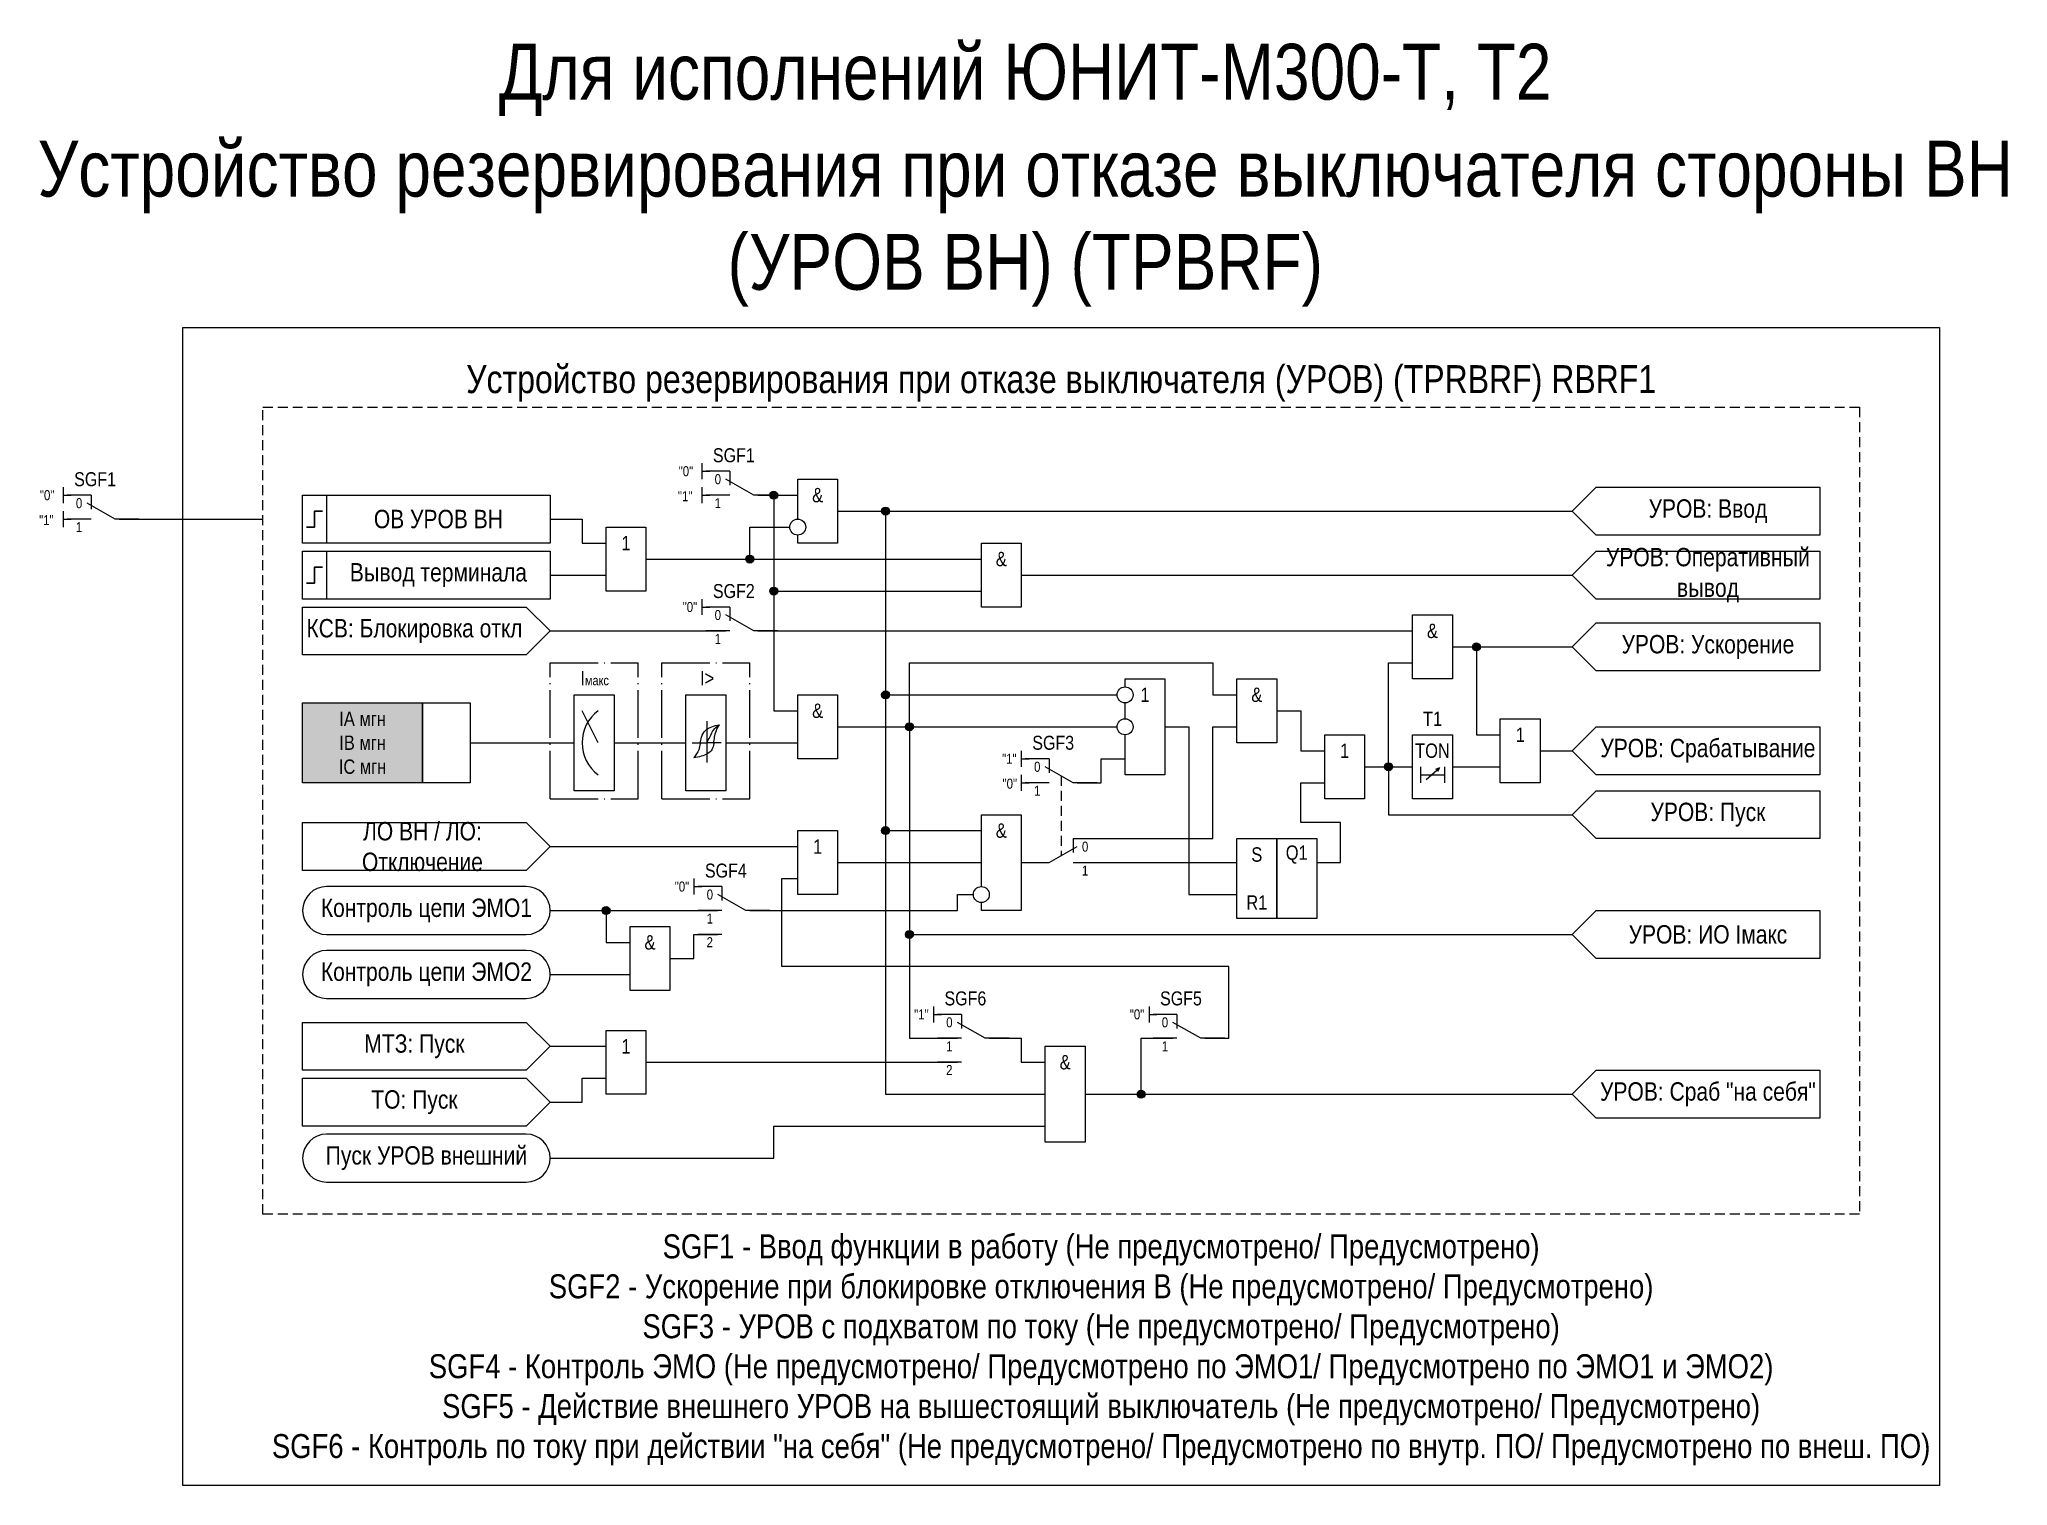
# Model space of a CAD drawing. Header units: millimetres. Extents: x -1056 to 370, y -6 to 187.
# Drawn here: x -466 to -219.5, y -6 to 175.1 of the extents above; entities that cross this region are included whole.
import ezdxf
from ezdxf.enums import TextEntityAlignment as Align

# ---------------------------------------------------------------- set-up
doc = ezdxf.new("R2010")
doc.units = ezdxf.units.MM
doc.linetypes.add('ACAD_ISO04W100', pattern=[30, 24, -3, 0, -3])
doc.linetypes.add('штриховая2', pattern=[0.375, 0.25, -0.125])
doc.layers.add('TEXT', color=7, linetype='Continuous', lineweight=25)
doc.layers.add('Основная', color=7, linetype='Continuous')
doc.styles.add('1.8_Gost_RD', font='ARIALN.TTF', dxfattribs={"height": 1.8})
doc.styles.add('2.5_Gost_RD', font='ARIALN.TTF', dxfattribs={"height": 2.5})
doc.styles.add('3.5_Gost_RD', font='ARIALN.TTF', dxfattribs={"height": 3.5})
doc.styles.add('Вывод', font='ARIALN.TTF', dxfattribs={"height": 2.5})
doc.styles.add('Компонент', font='ARIALN.TTF', dxfattribs={"height": 3.5})

msp = doc.modelspace()

# ---------------------------------------------------------------- texts
at = {"color": 30, "ltscale": 100, "attachment_point": 5, "style": '3.5_Gost_RD'}
for s, insert, char_height, width in [('{\\C4;Для исполнений ЮНИТ-М300-Т, Т2}', (-342.5, 170), 7, 254.6227), ('{\\C3;Устройство резервирования при отказе выключателя стороны ВН (УРОВ ВН) (TPBRF)}', (-342.5, 152), 7, 254.6227), ('Устройство резервирования при отказе выключателя (УРОВ) (TPRBRF) {\\C6;RBRF1}', (-338, 132), 3.5, 200), ('SGF1 - Ввод функции в работу (Не предусмотрено/ Предусмотрено)\\PSGF2 - Ускорение при блокировке отключения В (Не предусмотрено/ Предусмотрено)\\PSGF3 - УРОВ с подхватом по току (Не предусмотрено/ Предусмотрено)\\PSGF4 - Контроль ЭМО (Не предусмотрено/ Предусмотрено по ЭМО1/ Предусмотрено по ЭМО1 и ЭМО2)\\PSGF5 - Действие внешнего УРОВ на вышестоящий выключатель (Не предусмотрено/ Предусмотрено)\\PSGF6 - Контроль по току при действии "на себя" (Не предусмотрено/ Предусмотрено по внутр. ПО/ Предусмотрено по внеш. ПО)', (-333, 11), 3, 210)]:
    msp.add_mtext(s, dxfattribs=dict(at, insert=insert, char_height=char_height, width=width))
at = {"ltscale": 100, "char_height": 1.25, "attachment_point": 1, "style": '3.5_Gost_RD'}
for s, insert in [('"1"', (-386, 118.5)), ('\\pi0.1597;"0"', (-345.5, 82.5)), ('2', (-382.41, 62.66)), ('2', (-352.41, 46.66))]:
    msp.add_mtext_dynamic_manual_height_columns(s, width=2, gutter_width=17.5, heights=[0], dxfattribs=dict(at, insert=insert))
at = {"ltscale": 100, "char_height": 1.8, "attachment_point": 5}
for s, insert, width, style in [('&', (-368.5, 118), 5, '2.5_Gost_RD'), ('1', (-392.5, 112), 5, '2.5_Gost_RD'), ('&', (-345.5, 110), 5, '2.5_Gost_RD'), ('&', (-291.5, 101), 5, '2.5_Gost_RD'), ('1', (-327.5, 93), 5, '2.5_Gost_RD'), ('&', (-313.5, 93), 5, '2.5_Gost_RD'), ('&', (-368.5, 91), 5, '2.5_Gost_RD'), ('{\\C7;IA мгн \\PIВ мгн \\PIС мгн}', (-425.5, 87), 15, '1.8_Gost_RD'), ('T1', (-291.5, 90), 5, '2.5_Gost_RD'), ('1', (-280.5, 88), 5, '2.5_Gost_RD'), ('1', (-302.5, 86), 5, '2.5_Gost_RD'), ('TON', (-291.5, 86), 5, '2.5_Gost_RD'), ('&', (-345.5, 76), 5, '2.5_Gost_RD'), ('1', (-368.5, 74), 5, '2.5_Gost_RD'), ('Q1', (-308.5, 73), 5, '2.5_Gost_RD'), ('S', (-313.5, 73), 5, '2.5_Gost_RD'), ('R1', (-313.5, 67), 5, '2.5_Gost_RD'), ('&', (-389.5, 62), 5, '2.5_Gost_RD'), ('1', (-392.5, 49), 5, '2.5_Gost_RD'), ('&', (-337.5, 47), 5, '2.5_Gost_RD')]:
    msp.add_mtext(s, dxfattribs=dict(at, insert=insert, width=width, style=style))
at = {"color": 6, "ltscale": 100, "insert": (-466, 115.5), "char_height": 1.25, "attachment_point": 1, "style": '3.5_Gost_RD'}
msp.add_mtext_dynamic_manual_height_columns('"1"', width=2, gutter_width=17.5, heights=[0], dxfattribs=at)
at = {"color": 7, "ltscale": 100, "char_height": 1.8, "attachment_point": 1, "style": '1.8_Gost_RD'}
for s, insert in [('\\pi2.7859;I{\\H0.66667x;макс}', (-401, 96)), ('\\pi4.7676;I>', (-388, 96))]:
    msp.add_mtext_dynamic_manual_height_columns(s, width=11, gutter_width=17.5, heights=[0], dxfattribs=dict(at, insert=insert))
at = {"layer": 'TEXT', "ltscale": 100, "char_height": 2.3, "attachment_point": 5, "style": '2.5_Gost_RD'}
for s, insert, width in [('ОВ УРОВ ВН', (-416, 115), 28), ('УРОВ: Ввод', (-257, 116), 28), ('УРОВ: Оперативный вывод', (-257, 108), 28), ('Вывод терминала', (-416, 108), 28), ('КСВ: Блокировка откл', (-419, 101), 28), ('УРОВ: Ускорение', (-257, 99), 28), ('УРОВ: Срабатывание', (-257, 86), 28), ('{\\C256;УРОВ: Пуск}', (-257, 78), 28), ('ЛО ВН / ЛО: Отключение', (-418, 74), 28), ('Контроль цепи ЭМО1', (-417.5, 66), 31), ('{\\C256;УРОВ: ИО Iмакс}', (-257, 63), 28), ('Контроль цепи ЭМО2', (-417.5, 58), 31), ('МТЗ: Пуск', (-419, 49), 28), ('УРОВ: Сраб "на себя"', (-257, 43), 28), ('ТО: Пуск', (-419, 42), 28), ('Пуск УРОВ внешний', (-417.5, 35), 31)]:
    msp.add_mtext(s, dxfattribs=dict(at, insert=insert, width=width))

# ---------------------------------------------------------------- blocks, each defined once
blk = doc.blocks.new('Точка')
at = {"ltscale": 100}
h = blk.add_hatch(color=256, dxfattribs=at)
h.dxf.hatch_style = 1
edge = h.paths.add_edge_path()
edge.add_arc((0, 0), 0.5, 0, 360)
blk.add_circle((0, 0), 0.5, dxfattribs=at)
blk = doc.blocks.new('*U79')
at = {"layer": 'Основная', "ltscale": 0.35}
blk.add_line((6, 6), (6, 2.5), dxfattribs=at)
at = {"layer": 'Основная', "color": 0}
blk.add_line((0, 0), (7, 4), dxfattribs=at)
blk = doc.blocks.new('*U81')
at = {"layer": 'Основная', "color": 0}
for p, q in [((-3, 6), (-9, 6)), ((-3, 0), (-9, 0)), ((9, 0), (3, 0))]:
    blk.add_line(p, q, dxfattribs=at)
at = {"layer": 'Основная', "ltscale": 0.25, "xscale": -1}
blk.add_blockref('*U79', (3, 0), dxfattribs=at)
at = {"layer": 'Основная'}
for tag, height, style, p in [('ОУ', 3.5, 'Компонент', (-2, 10)), ('В1', 2.5, 'Вывод', (-14, 6)), ('В2', 2.5, 'Вывод', (-6, 4)), ('В3', 2.5, 'Вывод', (-6, -2))]:
    blk.add_attdef(tag, text='', height=height, dxfattribs=dict(at, style=style)).set_placement(p, align=Align.MIDDLE_CENTER)
blk = doc.blocks.new('*U70')
at = {"layer": 'Основная', "linetype": 'ACAD_ISO04W100', "ltscale": 0.25}
for p, q in [((0, 0), (11, 0)), ((0, -17), (0, 0)), ((11, -17), (11, 0)), ((0, -17), (11, -17))]:
    blk.add_line(p, q, dxfattribs=at)
at = {"layer": 'Основная', "style": 'Компонент'}
blk.add_attdef('ОУ', text='', height=3.5, dxfattribs=at).set_placement((11, 0), align=Align.MIDDLE_CENTER)
blk = doc.blocks.new('*U90')
at = {"layer": 'Основная', "color": 0}
for p, q in [((-3, 6), (-9, 6)), ((-3, 0), (-9, 0)), ((9, 0), (3, 0))]:
    blk.add_line(p, q, dxfattribs=at)
at = {"layer": 'Основная', "ltscale": 0.25, "xscale": -1}
blk.add_blockref('*U79', (3, 0), dxfattribs=at)
at = {"layer": 'Основная'}
for tag, height, style, p in [('ОУ', 3.5, 'Компонент', (-2, 10)), ('В1', 2.5, 'Вывод', (-13, 6)), ('В2', 2.5, 'Вывод', (-6, 4)), ('В3', 2.5, 'Вывод', (-6, -2))]:
    blk.add_attdef(tag, text='', height=height, dxfattribs=dict(at, style=style)).set_placement(p, align=Align.MIDDLE_CENTER)
blk = doc.blocks.new('*U91')
at = {"layer": 'Основная', "color": 0}
for p, q in [((3, 6), (9, 6)), ((-9, 0), (-3, 0)), ((3, 0), (9, 0))]:
    blk.add_line(p, q, dxfattribs=at)
at = {"layer": 'Основная', "ltscale": 0.25}
blk.add_blockref('*U79', (-3, 0), dxfattribs=at)
at = {"layer": 'Основная'}
for tag, height, style, p in [('ОУ', 3.5, 'Компонент', (2, 10)), ('В2', 2.5, 'Вывод', (6, 4)), ('В1', 2.5, 'Вывод', (13, 6)), ('В3', 2.5, 'Вывод', (6, -2))]:
    blk.add_attdef(tag, text='', height=height, dxfattribs=dict(at, style=style)).set_placement(p, align=Align.MIDDLE_CENTER)

# ---------------------------------------------------------------- hatches: boundary and pattern name
at = {"ltscale": 100, "true_color": 0xef8637}
h = msp.add_hatch(color=30, dxfattribs=at)
h.dxf.hatch_style = 1
h.paths.add_polyline_path([(-433, 92), (-418, 92), (-418, 82), (-433, 82)])

# ---------------------------------------------------------------- linework, layer by layer
at = {"ltscale": 100}
for p, q in [((-383, 122), (-383, 120)), ((-383, 121), (-382, 121)), ((-383, 119), (-383, 117)), ((-383, 118), (-382, 118)), ((-380, 118), (-381, 118)), ((-383, 105), (-383, 103)), ((-383, 104), (-382, 104)), ((-343, 86), (-343, 84)), ((-343, 85), (-342, 85)), ((-343, 83), (-343, 81)), ((-343, 82), (-342, 82)), ((-384, 70), (-384, 68)), ((-384, 69), (-383, 69)), ((-380.5, 63), (-383.5, 63)), ((-354, 54), (-354, 52)), ((-354, 53), (-353, 53)), ((-327, 54), (-327, 52)), ((-327, 53), (-326, 53)), ((-350.5, 47), (-353.5, 47))]:
    msp.add_line(p, q, dxfattribs=at)
at = {"color": 6, "ltscale": 100}
for p, q in [((-463, 119), (-463, 117)), ((-463, 118), (-462, 118)), ((-463, 116), (-463, 114)), ((-463, 115), (-462, 115))]:
    msp.add_line(p, q, dxfattribs=at)
at = {"color": 7, "ltscale": 100}
for p, q in [((-396, 87), (-398, 91)), ((-384.21, 87), (-382.4, 87)), ((-380.58, 87), (-382.4, 87)), ((-292.29, 82.4), (-290.62, 83.88)), ((-290.62, 83.88), (-291.14, 83.66)), ((-290.62, 83.88), (-290.88, 83.42))]:
    msp.add_line(p, q, dxfattribs=at)
msp.add_line((-382.4, 89.72), (-382.4, 84.52))
at = {"linetype": 'штриховая2', "ltscale": 5}
msp.add_line((-338, 82.86), (-338, 72.86), dxfattribs=at)
at = {"color": 3, "ltscale": 100}
msp.add_lwpolyline([(-448, 139), (-228, 139), (-228, -6), (-448, -6)], close=True, dxfattribs=at)
at = {"linetype": 'штриховая2', "ltscale": 5}
msp.add_lwpolyline([(-438, 129), (-238, 129), (-238, 28), (-438, 28)], close=True, dxfattribs=at)
at = {"ltscale": 100}
for points in [[(-371, 115), (-371, 120), (-366, 120), (-366, 112), (-371, 112), (-371, 113)], [(-376, 118), (-371, 118)], [(-376, 118), (-374, 118), (-374, 91), (-371, 91)], [(-376, 118), (-374, 118), (-374, 106), (-348, 106)], [(-376, 118), (-374, 118), (-374, 91), (-371, 91)], [(-366, 116), (-274, 116)], [(-366, 116), (-360, 116), (-360, 76), (-348, 76)], [(-366, 116), (-360, 116), (-360, 93), (-331, 93)], [(-366, 116), (-360, 116), (-360, 43), (-340, 43)], [(-402, 115), (-398, 115), (-398, 112), (-395, 112)], [(-390, 110), (-377, 110), (-377, 114), (-372, 114)], [(-390, 110), (-348, 110)], [(-402, 108), (-395, 108)], [(-343, 108), (-274, 108)], [(-433, 104), (-405, 104), (-402, 101), (-405, 98), (-433, 98), (-433, 104)], [(-402, 101), (-380, 101)], [(-376, 101), (-294, 101)], [(-289, 99), (-274, 99)], [(-289, 99), (-286, 99), (-286, 88), (-283, 88)], [(-366, 89), (-357, 89), (-357, 97), (-319, 97), (-319, 93), (-316, 93)], [(-300, 84), (-297, 84), (-297, 97), (-294, 97)], [(-330, 94), (-330, 95), (-325, 95), (-325, 83), (-330, 83), (-330, 88)], [(-330, 90), (-330, 92)], [(-366, 89), (-331, 89)], [(-366, 89), (-357, 89), (-357, 63), (-274, 63)], [(-366, 89), (-357, 89), (-357, 50), (-351, 50)], [(-336, 75), (-319, 75), (-319, 89), (-316, 89)], [(-325, 89), (-322, 89), (-322, 68), (-316, 68)], [(-311, 91), (-308, 91), (-308, 86), (-305, 86)], [(-412, 87), (-399, 87)], [(-394, 87), (-385, 87)], [(-380, 87), (-371, 87)], [(-336, 82), (-333, 82), (-333, 85), (-330, 85)], [(-300, 84), (-294, 84)], [(-300, 84), (-297, 84), (-297, 78), (-274, 78)], [(-293, 84), (-293, 82)], [(-290, 84), (-290, 82)], [(-289, 84), (-283, 84)], [(-278, 86), (-274, 86)], [(-306, 72), (-303, 72), (-303, 77), (-308, 77), (-308, 82), (-305, 82)], [(-293, 83), (-290, 83)], [(-433, 77), (-405, 77), (-402, 74), (-405, 71), (-433, 71), (-433, 77)], [(-348, 69), (-348, 78), (-343, 78), (-343, 66), (-348, 66), (-348, 67)], [(-402, 74), (-371, 74)], [(-366, 72), (-348, 72)], [(-343, 72), (-340, 72)], [(-336, 72), (-316, 72)], [(-320, 50), (-317, 50), (-317, 59), (-373, 59), (-373, 70), (-371, 70)], [(-377, 66), (-351, 66), (-351, 68), (-349, 68)], [(-402, 66), (-381, 66)], [(-402, 66), (-395, 66), (-395, 62), (-392, 62)], [(-387, 60), (-384, 60), (-384, 63), (-381, 63)], [(-402, 58), (-392, 58)], [(-433, 52), (-405, 52), (-402, 49), (-405, 46), (-433, 46), (-433, 52)], [(-347, 50), (-343, 50), (-343, 47), (-340, 47)], [(-335, 43), (-328, 43), (-328, 50), (-324, 50)], [(-402, 49), (-395, 49)], [(-390, 47), (-351, 47)], [(-340, 42), (-340, 49), (-335, 49), (-335, 37), (-340, 37), (-340, 42)], [(-433, 45), (-405, 45), (-402, 42), (-405, 39), (-433, 39), (-433, 45)], [(-402, 42), (-398, 42), (-398, 45), (-395, 45)], [(-335, 43), (-274, 43)], [(-402, 35), (-374, 35), (-374, 39), (-340, 39)]]:
    msp.add_lwpolyline(points, dxfattribs=at)
for points in [[(-243, 119), (-243, 113), (-271, 113), (-274, 116), (-271, 119)], [(-433, 118), (-430, 118), (-430, 112), (-433, 112)], [(-433, 118), (-402, 118), (-402, 112), (-433, 112)], [(-395, 114), (-390, 114), (-390, 106), (-395, 106)], [(-433, 111), (-402, 111), (-402, 105), (-433, 105)], [(-433, 111), (-430, 111), (-430, 105), (-433, 105)], [(-348, 112), (-343, 112), (-343, 104), (-348, 104)], [(-243, 111), (-243, 105), (-271, 105), (-274, 108), (-271, 111)], [(-294, 103), (-289, 103), (-289, 95), (-294, 95)], [(-271, 102), (-243, 102), (-243, 96), (-271, 96), (-274, 99)], [(-316, 95), (-311, 95), (-311, 87), (-316, 87)], [(-433, 92), (-418, 92), (-418, 82), (-433, 82)], [(-418, 92), (-412, 92), (-412, 82), (-418, 82)], [(-399, 93), (-394, 93), (-394, 81), (-399, 81)], [(-385, 93), (-380, 93), (-380, 81), (-385, 81)], [(-371, 93), (-366, 93), (-366, 85), (-371, 85)], [(-283, 90), (-278, 90), (-278, 82), (-283, 82)], [(-271, 89), (-243, 89), (-243, 83), (-271, 83), (-274, 86)], [(-305, 88), (-300, 88), (-300, 80), (-305, 80)], [(-294, 88), (-289, 88), (-289, 80), (-294, 80)], [(-271, 81), (-243, 81), (-243, 75), (-271, 75), (-274, 78)], [(-371, 76), (-366, 76), (-366, 68), (-371, 68)], [(-316, 75), (-311, 75), (-311, 65), (-316, 65)], [(-311, 75), (-306, 75), (-306, 65), (-311, 65)], [(-271, 66), (-243, 66), (-243, 60), (-271, 60), (-274, 63)], [(-392, 64), (-387, 64), (-387, 56), (-392, 56)], [(-395, 51), (-390, 51), (-390, 43), (-395, 43)], [(-271, 46), (-243, 46), (-243, 40), (-271, 40), (-274, 43)]]:
    msp.add_lwpolyline(points, close=True, dxfattribs=at)
at = {"lineweight": 30, "ltscale": 100}
for points in [[(-430.5, 116), (-431.5, 116), (-431.5, 114), (-432.5, 114)], [(-430.5, 109), (-431.5, 109), (-431.5, 107), (-432.5, 107)]]:
    msp.add_lwpolyline(points, dxfattribs=at)
at = {"color": 6, "ltscale": 100}
msp.add_lwpolyline([(-456, 115), (-438, 115)], dxfattribs=at)
at = {"ltscale": 100}
for points in [[(-430, 63), (-405, 63, 1), (-405, 69), (-430, 69, 1)], [(-430, 55), (-405, 55, 1), (-405, 61), (-430, 61, 1)], [(-430, 32), (-405, 32, 1), (-405, 38), (-430, 38, 1)]]:
    msp.add_lwpolyline(points, format="xyb", close=True, dxfattribs=at)
for centre in [(-371, 114), (-330, 89)]:
    msp.add_circle(centre, 1)
for centre in [(-330, 93), (-348, 68)]:
    msp.add_circle(centre, 1, dxfattribs=at)
at = {"color": 7, "ltscale": 100}
msp.add_arc((-393, 87), 5, 126.8699, 233.1301, dxfattribs=at)
for points in [[(-383.2, 86.92), (-383.05, 87.71), (-382.56, 88.54), (-380.8, 89.26)], [(-382.4, 87), (-382, 87.72), (-381.53, 88.6), (-380.8, 89.26)], [(-381.52, 86.92), (-381.4, 87.71), (-381.19, 88.54), (-380.8, 89.26)], [(-383.2, 86.92), (-383.4, 86.13), (-384, 85.12)], [(-381.52, 86.92), (-381.75, 86.13), (-382.24, 85.67), (-384, 85.12)]]:
    msp.add_spline(points, degree=3)

# ---------------------------------------------------------------- block references
at = {"ltscale": 100}
for p in [(-374, 118), (-360, 116), (-377, 110), (-374, 106), (-286, 99), (-360, 93), (-357, 89), (-297, 84), (-360, 76), (-395, 66), (-357, 63), (-328, 43)]:
    msp.add_blockref('Точка', p, dxfattribs=at)
at = {"layer": 'Основная', "ltscale": 0.25, "xscale": 0.5, "yscale": 0.5, "zscale": 0.5}
for name, p, values in [('*U81', (-378, 118), {'ОУ': 'SGF1', 'В1': '"0"', 'В2': '0', 'В3': '1'}), ('*U90', (-378, 101), {'ОУ': 'SGF2', 'В1': '"0"', 'В2': '0', 'В3': '1'}), ('*U90', (-338, 82), {'ОУ': 'SGF3', 'В1': '"1"', 'В2': '0', 'В3': '1'}), ('*U90', (-379, 66), {'ОУ': 'SGF4', 'В1': '"0"', 'В2': '0', 'В3': '1'}), ('*U90', (-349, 50), {'ОУ': 'SGF6', 'В1': '"1"', 'В2': '0', 'В3': '1'}), ('*U90', (-322, 50), {'ОУ': 'SGF5', 'В1': '"0"', 'В2': '0', 'В3': '1'})]:
    msp.add_blockref(name, p, dxfattribs=at).add_auto_attribs(values)
at = {"layer": 'Основная', "color": 6, "ltscale": 0.25, "xscale": 0.5, "yscale": 0.5, "zscale": 0.5}
msp.add_blockref('*U81', (-458, 115), dxfattribs=at).add_auto_attribs({'ОУ': 'SGF1', 'В1': '"0"', 'В2': '0', 'В3': '1'})
at = {"layer": 'Основная', "ltscale": 0.25}
for p in [(-402, 97), (-388, 97)]:
    msp.add_blockref('*U70', p, dxfattribs=at)
ref = msp.add_blockref('*U91', (-338, 72), dxfattribs=dict(at, xscale=0.5, yscale=0.5, zscale=0.5))
ref.add_attrib('В2', '0', dxfattribs={"height": 1.25, "style": 'Вывод'}).set_placement((-335, 74), align=Align.MIDDLE_CENTER)
ref.add_attrib('В3', '1', dxfattribs={"height": 1.25, "style": 'Вывод'}).set_placement((-335, 71), align=Align.MIDDLE_CENTER)

msp.set_redraw_order([(e.dxf.handle, doc.entitydb.next_handle()) for e in msp.query("TEXT MTEXT ATTDEF DIMENSION ARC_DIMENSION")])  # texts and dimensions are drawn at this point

doc.saveas('drawing.dxf')
